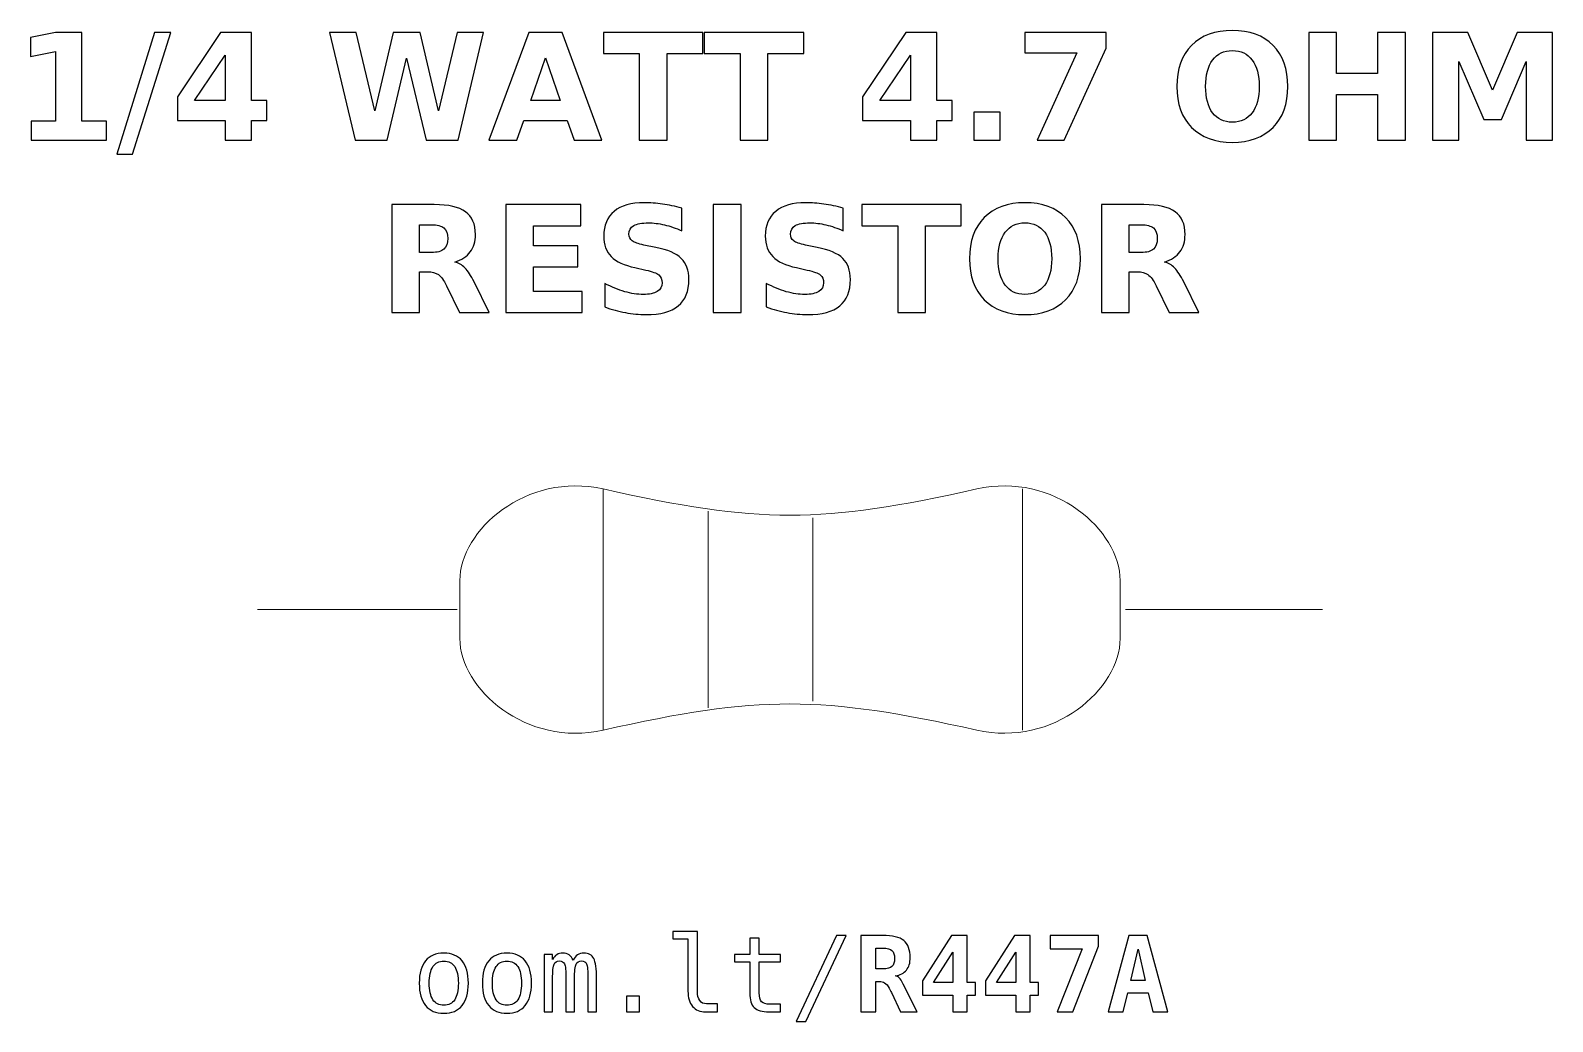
# Model space of a CAD drawing. Header units: centimetres. Extents: x -11.22 to -9.77, y -15.24 to -14.3.
import ezdxf

# ---------------------------------------------------------------- set-up
doc = ezdxf.new("R2010")
doc.units = ezdxf.units.CM
doc.header["$MEASUREMENT"] = 0
doc.layers.add('Layer 1', color=7, linetype='Continuous')

msp = doc.modelspace()

# ---------------------------------------------------------------- linework, layer by layer
at = {"layer": 'Layer 1', "color": 250}
for points, knots in [([(-11.22404, -14.38415), (-11.22404, -14.38415), (-11.20061, -14.38415), (-11.20061, -14.38415), (-11.20061, -14.38415), (-11.20061, -14.38415), (-11.20061, -14.31766), (-11.20061, -14.31766), (-11.20061, -14.31766), (-11.20061, -14.31766), (-11.22465, -14.32263), (-11.22465, -14.32263), (-11.22465, -14.32263), (-11.22465, -14.32263), (-11.22465, -14.30456), (-11.22465, -14.30456), (-11.22465, -14.30456), (-11.22465, -14.30456), (-11.20075, -14.2996), (-11.20075, -14.2996), (-11.20075, -14.2996), (-11.20075, -14.2996), (-11.17554, -14.2996), (-11.17554, -14.2996), (-11.17554, -14.2996), (-11.17554, -14.2996), (-11.17554, -14.38415), (-11.17554, -14.38415), (-11.17554, -14.38415), (-11.17554, -14.38415), (-11.15212, -14.38415), (-11.15212, -14.38415), (-11.15212, -14.38415), (-11.15212, -14.38415), (-11.15212, -14.40247), (-11.15212, -14.40247), (-11.15212, -14.40247), (-11.15212, -14.40247), (-11.22404, -14.40247), (-11.22404, -14.40247), (-11.22404, -14.40247), (-11.22404, -14.40247), (-11.22404, -14.38415), (-11.22404, -14.38415)], [0, 0, 0, 0, 0.0909091, 0.0909091, 0.0909091, 0.0909091, 0.1818182, 0.1818182, 0.1818182, 0.1818182, 0.2727273, 0.2727273, 0.2727273, 0.2727273, 0.3636364, 0.3636364, 0.3636364, 0.3636364, 0.4545455, 0.4545455, 0.4545455, 0.4545455, 0.5454545, 0.5454545, 0.5454545, 0.5454545, 0.6363636, 0.6363636, 0.6363636, 0.6363636, 0.7272727, 0.7272727, 0.7272727, 0.7272727, 0.8181818, 0.8181818, 0.8181818, 0.8181818, 0.9090909, 0.9090909, 0.9090909, 0.9090909, 1, 1, 1, 1]), ([(-11.10614, -14.2996), (-11.10614, -14.2996), (-11.09085, -14.2996), (-11.09085, -14.2996), (-11.09085, -14.2996), (-11.09085, -14.2996), (-11.12716, -14.41557), (-11.12716, -14.41557), (-11.12716, -14.41557), (-11.12716, -14.41557), (-11.14238, -14.41557), (-11.14238, -14.41557), (-11.14238, -14.41557), (-11.14238, -14.41557), (-11.10614, -14.2996), (-11.10614, -14.2996)], [0, 0, 0, 0, 0.25, 0.25, 0.25, 0.25, 0.5, 0.5, 0.5, 0.5, 0.75, 0.75, 0.75, 0.75, 1, 1, 1, 1]), ([(-11.0433, -14.2996), (-11.0433, -14.2996), (-11.0138, -14.2996), (-11.0138, -14.2996), (-11.0138, -14.2996), (-11.0138, -14.2996), (-11.0138, -14.36451), (-11.0138, -14.36451), (-11.0138, -14.36451), (-11.0138, -14.36451), (-10.99913, -14.36451), (-10.99913, -14.36451), (-10.99913, -14.36451), (-10.99913, -14.36451), (-10.99913, -14.38373), (-10.99913, -14.38373), (-10.99913, -14.38373), (-10.99913, -14.38373), (-11.0138, -14.38373), (-11.0138, -14.38373), (-11.0138, -14.38373), (-11.0138, -14.38373), (-11.0138, -14.40247), (-11.0138, -14.40247), (-11.0138, -14.40247), (-11.0138, -14.40247), (-11.03887, -14.40247), (-11.03887, -14.40247), (-11.03887, -14.40247), (-11.03887, -14.40247), (-11.03887, -14.38373), (-11.03887, -14.38373), (-11.03887, -14.38373), (-11.03887, -14.38373), (-11.0845, -14.38373), (-11.0845, -14.38373), (-11.0845, -14.38373), (-11.0845, -14.38373), (-11.0845, -14.36098), (-11.0845, -14.36098), (-11.0845, -14.36098), (-11.0845, -14.36098), (-11.0433, -14.2996), (-11.0433, -14.2996)], [0, 0, 0, 0, 0.0909091, 0.0909091, 0.0909091, 0.0909091, 0.1818182, 0.1818182, 0.1818182, 0.1818182, 0.2727273, 0.2727273, 0.2727273, 0.2727273, 0.3636364, 0.3636364, 0.3636364, 0.3636364, 0.4545455, 0.4545455, 0.4545455, 0.4545455, 0.5454545, 0.5454545, 0.5454545, 0.5454545, 0.6363636, 0.6363636, 0.6363636, 0.6363636, 0.7272727, 0.7272727, 0.7272727, 0.7272727, 0.8181818, 0.8181818, 0.8181818, 0.8181818, 0.9090909, 0.9090909, 0.9090909, 0.9090909, 1, 1, 1, 1]), ([(-10.93932, -14.2996), (-10.93932, -14.2996), (-10.9139, -14.2996), (-10.9139, -14.2996), (-10.9139, -14.2996), (-10.9139, -14.2996), (-10.89612, -14.37437), (-10.89612, -14.37437), (-10.89612, -14.37437), (-10.89612, -14.37437), (-10.87848, -14.2996), (-10.87848, -14.2996), (-10.87848, -14.2996), (-10.87848, -14.2996), (-10.85291, -14.2996), (-10.85291, -14.2996), (-10.85291, -14.2996), (-10.85291, -14.2996), (-10.83528, -14.37437), (-10.83528, -14.37437), (-10.83528, -14.37437), (-10.83528, -14.37437), (-10.8175, -14.2996), (-10.8175, -14.2996), (-10.8175, -14.2996), (-10.8175, -14.2996), (-10.79228, -14.2996), (-10.79228, -14.2996), (-10.79228, -14.2996), (-10.79228, -14.2996), (-10.81653, -14.40247), (-10.81653, -14.40247), (-10.81653, -14.40247), (-10.81653, -14.40247), (-10.84713, -14.40247), (-10.84713, -14.40247), (-10.84713, -14.40247), (-10.84713, -14.40247), (-10.8658, -14.32427), (-10.8658, -14.32427), (-10.8658, -14.32427), (-10.8658, -14.32427), (-10.88426, -14.40247), (-10.88426, -14.40247), (-10.88426, -14.40247), (-10.88426, -14.40247), (-10.91486, -14.40247), (-10.91486, -14.40247), (-10.91486, -14.40247), (-10.91486, -14.40247), (-10.93932, -14.2996), (-10.93932, -14.2996)], [0, 0, 0, 0, 0.0769231, 0.0769231, 0.0769231, 0.0769231, 0.1538462, 0.1538462, 0.1538462, 0.1538462, 0.2307692, 0.2307692, 0.2307692, 0.2307692, 0.3076923, 0.3076923, 0.3076923, 0.3076923, 0.3846154, 0.3846154, 0.3846154, 0.3846154, 0.4615385, 0.4615385, 0.4615385, 0.4615385, 0.5384615, 0.5384615, 0.5384615, 0.5384615, 0.6153846, 0.6153846, 0.6153846, 0.6153846, 0.6923077, 0.6923077, 0.6923077, 0.6923077, 0.7692308, 0.7692308, 0.7692308, 0.7692308, 0.8461538, 0.8461538, 0.8461538, 0.8461538, 0.9230769, 0.9230769, 0.9230769, 0.9230769, 1, 1, 1, 1]), ([(-10.71251, -14.38375), (-10.71251, -14.38375), (-10.754, -14.38375), (-10.754, -14.38375), (-10.754, -14.38375), (-10.754, -14.38375), (-10.76054, -14.40247), (-10.76054, -14.40247), (-10.76054, -14.40247), (-10.76054, -14.40247), (-10.78721, -14.40247), (-10.78721, -14.40247), (-10.78721, -14.40247), (-10.78721, -14.40247), (-10.74911, -14.2996), (-10.74911, -14.2996), (-10.74911, -14.2996), (-10.74911, -14.2996), (-10.71748, -14.2996), (-10.71748, -14.2996), (-10.71748, -14.2996), (-10.71748, -14.2996), (-10.67938, -14.40247), (-10.67938, -14.40247), (-10.67938, -14.40247), (-10.67938, -14.40247), (-10.70605, -14.40247), (-10.70605, -14.40247), (-10.70605, -14.40247), (-10.70605, -14.40247), (-10.71251, -14.38375), (-10.71251, -14.38375)], [0, 0, 0, 0, 0.125, 0.125, 0.125, 0.125, 0.25, 0.25, 0.25, 0.25, 0.375, 0.375, 0.375, 0.375, 0.5, 0.5, 0.5, 0.5, 0.625, 0.625, 0.625, 0.625, 0.75, 0.75, 0.75, 0.75, 0.875, 0.875, 0.875, 0.875, 1, 1, 1, 1]), ([(-10.67799, -14.2996), (-10.67799, -14.2996), (-10.58319, -14.2996), (-10.58319, -14.2996), (-10.58319, -14.2996), (-10.58319, -14.2996), (-10.58319, -14.31966), (-10.58319, -14.31966), (-10.58319, -14.31966), (-10.58319, -14.31966), (-10.61729, -14.31966), (-10.61729, -14.31966), (-10.61729, -14.31966), (-10.61729, -14.31966), (-10.61729, -14.40247), (-10.61729, -14.40247), (-10.61729, -14.40247), (-10.61729, -14.40247), (-10.64382, -14.40247), (-10.64382, -14.40247), (-10.64382, -14.40247), (-10.64382, -14.40247), (-10.64382, -14.31966), (-10.64382, -14.31966), (-10.64382, -14.31966), (-10.64382, -14.31966), (-10.67799, -14.31966), (-10.67799, -14.31966), (-10.67799, -14.31966), (-10.67799, -14.31966), (-10.67799, -14.2996), (-10.67799, -14.2996)], [0, 0, 0, 0, 0.125, 0.125, 0.125, 0.125, 0.25, 0.25, 0.25, 0.25, 0.375, 0.375, 0.375, 0.375, 0.5, 0.5, 0.5, 0.5, 0.625, 0.625, 0.625, 0.625, 0.75, 0.75, 0.75, 0.75, 0.875, 0.875, 0.875, 0.875, 1, 1, 1, 1]), ([(-10.58173, -14.2996), (-10.58173, -14.2996), (-10.48693, -14.2996), (-10.48693, -14.2996), (-10.48693, -14.2996), (-10.48693, -14.2996), (-10.48693, -14.31966), (-10.48693, -14.31966), (-10.48693, -14.31966), (-10.48693, -14.31966), (-10.52103, -14.31966), (-10.52103, -14.31966), (-10.52103, -14.31966), (-10.52103, -14.31966), (-10.52103, -14.40247), (-10.52103, -14.40247), (-10.52103, -14.40247), (-10.52103, -14.40247), (-10.54756, -14.40247), (-10.54756, -14.40247), (-10.54756, -14.40247), (-10.54756, -14.40247), (-10.54756, -14.31966), (-10.54756, -14.31966), (-10.54756, -14.31966), (-10.54756, -14.31966), (-10.58173, -14.31966), (-10.58173, -14.31966), (-10.58173, -14.31966), (-10.58173, -14.31966), (-10.58173, -14.2996), (-10.58173, -14.2996)], [0, 0, 0, 0, 0.125, 0.125, 0.125, 0.125, 0.25, 0.25, 0.25, 0.25, 0.375, 0.375, 0.375, 0.375, 0.5, 0.5, 0.5, 0.5, 0.625, 0.625, 0.625, 0.625, 0.75, 0.75, 0.75, 0.75, 0.875, 0.875, 0.875, 0.875, 1, 1, 1, 1]), ([(-10.38947, -14.2996), (-10.38947, -14.2996), (-10.35997, -14.2996), (-10.35997, -14.2996), (-10.35997, -14.2996), (-10.35997, -14.2996), (-10.35997, -14.36451), (-10.35997, -14.36451), (-10.35997, -14.36451), (-10.35997, -14.36451), (-10.3453, -14.36451), (-10.3453, -14.36451), (-10.3453, -14.36451), (-10.3453, -14.36451), (-10.3453, -14.38373), (-10.3453, -14.38373), (-10.3453, -14.38373), (-10.3453, -14.38373), (-10.35997, -14.38373), (-10.35997, -14.38373), (-10.35997, -14.38373), (-10.35997, -14.38373), (-10.35997, -14.40247), (-10.35997, -14.40247), (-10.35997, -14.40247), (-10.35997, -14.40247), (-10.38504, -14.40247), (-10.38504, -14.40247), (-10.38504, -14.40247), (-10.38504, -14.40247), (-10.38504, -14.38373), (-10.38504, -14.38373), (-10.38504, -14.38373), (-10.38504, -14.38373), (-10.43067, -14.38373), (-10.43067, -14.38373), (-10.43067, -14.38373), (-10.43067, -14.38373), (-10.43067, -14.36098), (-10.43067, -14.36098), (-10.43067, -14.36098), (-10.43067, -14.36098), (-10.38947, -14.2996), (-10.38947, -14.2996)], [0, 0, 0, 0, 0.0909091, 0.0909091, 0.0909091, 0.0909091, 0.1818182, 0.1818182, 0.1818182, 0.1818182, 0.2727273, 0.2727273, 0.2727273, 0.2727273, 0.3636364, 0.3636364, 0.3636364, 0.3636364, 0.4545455, 0.4545455, 0.4545455, 0.4545455, 0.5454545, 0.5454545, 0.5454545, 0.5454545, 0.6363636, 0.6363636, 0.6363636, 0.6363636, 0.7272727, 0.7272727, 0.7272727, 0.7272727, 0.8181818, 0.8181818, 0.8181818, 0.8181818, 0.9090909, 0.9090909, 0.9090909, 0.9090909, 1, 1, 1, 1]), ([(-10.2758, -14.2996), (-10.2758, -14.2996), (-10.19828, -14.2996), (-10.19828, -14.2996), (-10.19828, -14.2996), (-10.19828, -14.2996), (-10.19828, -14.31456), (-10.19828, -14.31456), (-10.19828, -14.31456), (-10.19828, -14.31456), (-10.23838, -14.40247), (-10.23838, -14.40247), (-10.23838, -14.40247), (-10.23838, -14.40247), (-10.26423, -14.40247), (-10.26423, -14.40247), (-10.26423, -14.40247), (-10.26423, -14.40247), (-10.22625, -14.3191), (-10.22625, -14.3191), (-10.22625, -14.3191), (-10.22625, -14.3191), (-10.2758, -14.3191), (-10.2758, -14.3191), (-10.2758, -14.3191), (-10.2758, -14.3191), (-10.2758, -14.2996), (-10.2758, -14.2996)], [0, 0, 0, 0, 0.1428571, 0.1428571, 0.1428571, 0.1428571, 0.2857143, 0.2857143, 0.2857143, 0.2857143, 0.4285714, 0.4285714, 0.4285714, 0.4285714, 0.5714286, 0.5714286, 0.5714286, 0.5714286, 0.7142857, 0.7142857, 0.7142857, 0.7142857, 0.8571429, 0.8571429, 0.8571429, 0.8571429, 1, 1, 1, 1]), ([(-10.07796, -14.29774), (-10.06143, -14.29774), (-10.04847, -14.30247), (-10.03911, -14.31195), (-10.03911, -14.31195), (-10.02973, -14.3214), (-10.02505, -14.33445), (-10.02505, -14.35113), (-10.02505, -14.35113), (-10.02505, -14.36776), (-10.02973, -14.38081), (-10.03911, -14.39026), (-10.03911, -14.39026), (-10.04847, -14.39974), (-10.06143, -14.40447), (-10.07796, -14.40447), (-10.07796, -14.40447), (-10.09445, -14.40447), (-10.10738, -14.39974), (-10.11679, -14.39026), (-10.11679, -14.39026), (-10.12617, -14.38081), (-10.13088, -14.36776), (-10.13088, -14.35113), (-10.13088, -14.35113), (-10.13088, -14.33445), (-10.12617, -14.3214), (-10.11679, -14.31195), (-10.11679, -14.31195), (-10.10738, -14.30247), (-10.09445, -14.29774), (-10.07796, -14.29774)], [0, 0, 0, 0, 0.125, 0.125, 0.125, 0.125, 0.25, 0.25, 0.25, 0.25, 0.375, 0.375, 0.375, 0.375, 0.5, 0.5, 0.5, 0.5, 0.625, 0.625, 0.625, 0.625, 0.75, 0.75, 0.75, 0.75, 0.875, 0.875, 0.875, 0.875, 1, 1, 1, 1]), ([(-10.00498, -14.2996), (-10.00498, -14.2996), (-9.97845, -14.2996), (-9.97845, -14.2996), (-9.97845, -14.2996), (-9.97845, -14.2996), (-9.97845, -14.33881), (-9.97845, -14.33881), (-9.97845, -14.33881), (-9.97845, -14.33881), (-9.93932, -14.33881), (-9.93932, -14.33881), (-9.93932, -14.33881), (-9.93932, -14.33881), (-9.93932, -14.2996), (-9.93932, -14.2996), (-9.93932, -14.2996), (-9.93932, -14.2996), (-9.91279, -14.2996), (-9.91279, -14.2996), (-9.91279, -14.2996), (-9.91279, -14.2996), (-9.91279, -14.40247), (-9.91279, -14.40247), (-9.91279, -14.40247), (-9.91279, -14.40247), (-9.93932, -14.40247), (-9.93932, -14.40247), (-9.93932, -14.40247), (-9.93932, -14.40247), (-9.93932, -14.35887), (-9.93932, -14.35887), (-9.93932, -14.35887), (-9.93932, -14.35887), (-9.97845, -14.35887), (-9.97845, -14.35887), (-9.97845, -14.35887), (-9.97845, -14.35887), (-9.97845, -14.40247), (-9.97845, -14.40247), (-9.97845, -14.40247), (-9.97845, -14.40247), (-10.00498, -14.40247), (-10.00498, -14.40247), (-10.00498, -14.40247), (-10.00498, -14.40247), (-10.00498, -14.2996), (-10.00498, -14.2996)], [0, 0, 0, 0, 0.0833333, 0.0833333, 0.0833333, 0.0833333, 0.1666667, 0.1666667, 0.1666667, 0.1666667, 0.25, 0.25, 0.25, 0.25, 0.3333333, 0.3333333, 0.3333333, 0.3333333, 0.4166667, 0.4166667, 0.4166667, 0.4166667, 0.5, 0.5, 0.5, 0.5, 0.5833333, 0.5833333, 0.5833333, 0.5833333, 0.6666667, 0.6666667, 0.6666667, 0.6666667, 0.75, 0.75, 0.75, 0.75, 0.8333333, 0.8333333, 0.8333333, 0.8333333, 0.9166667, 0.9166667, 0.9166667, 0.9166667, 1, 1, 1, 1]), ([(-9.88689, -14.2996), (-9.88689, -14.2996), (-9.85314, -14.2996), (-9.85314, -14.2996), (-9.85314, -14.2996), (-9.85314, -14.2996), (-9.82969, -14.35466), (-9.82969, -14.35466), (-9.82969, -14.35466), (-9.82969, -14.35466), (-9.80613, -14.2996), (-9.80613, -14.2996), (-9.80613, -14.2996), (-9.80613, -14.2996), (-9.77245, -14.2996), (-9.77245, -14.2996), (-9.77245, -14.2996), (-9.77245, -14.2996), (-9.77245, -14.40247), (-9.77245, -14.40247), (-9.77245, -14.40247), (-9.77245, -14.40247), (-9.79752, -14.40247), (-9.79752, -14.40247), (-9.79752, -14.40247), (-9.79752, -14.40247), (-9.79752, -14.32723), (-9.79752, -14.32723), (-9.79752, -14.32723), (-9.79752, -14.32723), (-9.82123, -14.38269), (-9.82123, -14.38269), (-9.82123, -14.38269), (-9.82123, -14.38269), (-9.83804, -14.38269), (-9.83804, -14.38269), (-9.83804, -14.38269), (-9.83804, -14.38269), (-9.86175, -14.32723), (-9.86175, -14.32723), (-9.86175, -14.32723), (-9.86175, -14.32723), (-9.86175, -14.40247), (-9.86175, -14.40247), (-9.86175, -14.40247), (-9.86175, -14.40247), (-9.88689, -14.40247), (-9.88689, -14.40247), (-9.88689, -14.40247), (-9.88689, -14.40247), (-9.88689, -14.2996), (-9.88689, -14.2996)], [0, 0, 0, 0, 0.0769231, 0.0769231, 0.0769231, 0.0769231, 0.1538462, 0.1538462, 0.1538462, 0.1538462, 0.2307692, 0.2307692, 0.2307692, 0.2307692, 0.3076923, 0.3076923, 0.3076923, 0.3076923, 0.3846154, 0.3846154, 0.3846154, 0.3846154, 0.4615385, 0.4615385, 0.4615385, 0.4615385, 0.5384615, 0.5384615, 0.5384615, 0.5384615, 0.6153846, 0.6153846, 0.6153846, 0.6153846, 0.6923077, 0.6923077, 0.6923077, 0.6923077, 0.7692308, 0.7692308, 0.7692308, 0.7692308, 0.8461538, 0.8461538, 0.8461538, 0.8461538, 0.9230769, 0.9230769, 0.9230769, 0.9230769, 1, 1, 1, 1]), ([(-10.07796, -14.31696), (-10.08605, -14.31696), (-10.09231, -14.31994), (-10.09678, -14.32592), (-10.09678, -14.32592), (-10.10122, -14.33189), (-10.10346, -14.34029), (-10.10346, -14.35113), (-10.10346, -14.35113), (-10.10346, -14.36195), (-10.10122, -14.37032), (-10.09678, -14.37629), (-10.09678, -14.37629), (-10.09231, -14.38227), (-10.08605, -14.38525), (-10.07796, -14.38525), (-10.07796, -14.38525), (-10.06982, -14.38525), (-10.06355, -14.38227), (-10.05908, -14.37629), (-10.05908, -14.37629), (-10.05463, -14.37032), (-10.0524, -14.36195), (-10.0524, -14.35113), (-10.0524, -14.35113), (-10.0524, -14.34029), (-10.05463, -14.33189), (-10.05908, -14.32592), (-10.05908, -14.32592), (-10.06355, -14.31994), (-10.06982, -14.31696), (-10.07796, -14.31696)], [0, 0, 0, 0, 0.125, 0.125, 0.125, 0.125, 0.25, 0.25, 0.25, 0.25, 0.375, 0.375, 0.375, 0.375, 0.5, 0.5, 0.5, 0.5, 0.625, 0.625, 0.625, 0.625, 0.75, 0.75, 0.75, 0.75, 0.875, 0.875, 0.875, 0.875, 1, 1, 1, 1]), ([(-11.03887, -14.32145), (-11.03887, -14.32145), (-11.06797, -14.36451), (-11.06797, -14.36451), (-11.06797, -14.36451), (-11.06797, -14.36451), (-11.03887, -14.36451), (-11.03887, -14.36451), (-11.03887, -14.36451), (-11.03887, -14.36451), (-11.03887, -14.32145), (-11.03887, -14.32145)], [0, 0, 0, 0, 0.3333333, 0.3333333, 0.3333333, 0.3333333, 0.6666667, 0.6666667, 0.6666667, 0.6666667, 1, 1, 1, 1]), ([(-10.74739, -14.36465), (-10.74739, -14.36465), (-10.71919, -14.36465), (-10.71919, -14.36465), (-10.71919, -14.36465), (-10.71919, -14.36465), (-10.73326, -14.32373), (-10.73326, -14.32373), (-10.73326, -14.32373), (-10.73326, -14.32373), (-10.74739, -14.36465), (-10.74739, -14.36465)], [0, 0, 0, 0, 0.3333333, 0.3333333, 0.3333333, 0.3333333, 0.6666667, 0.6666667, 0.6666667, 0.6666667, 1, 1, 1, 1]), ([(-10.38504, -14.32145), (-10.38504, -14.32145), (-10.41414, -14.36451), (-10.41414, -14.36451), (-10.41414, -14.36451), (-10.41414, -14.36451), (-10.38504, -14.36451), (-10.38504, -14.36451), (-10.38504, -14.36451), (-10.38504, -14.36451), (-10.38504, -14.32145), (-10.38504, -14.32145)], [0, 0, 0, 0, 0.3333333, 0.3333333, 0.3333333, 0.3333333, 0.6666667, 0.6666667, 0.6666667, 0.6666667, 1, 1, 1, 1]), ([(-10.32444, -14.3758), (-10.32444, -14.3758), (-10.29962, -14.3758), (-10.29962, -14.3758), (-10.29962, -14.3758), (-10.29962, -14.3758), (-10.29962, -14.40247), (-10.29962, -14.40247), (-10.29962, -14.40247), (-10.29962, -14.40247), (-10.32444, -14.40247), (-10.32444, -14.40247), (-10.32444, -14.40247), (-10.32444, -14.40247), (-10.32444, -14.3758), (-10.32444, -14.3758)], [0, 0, 0, 0, 0.25, 0.25, 0.25, 0.25, 0.5, 0.5, 0.5, 0.5, 0.75, 0.75, 0.75, 0.75, 1, 1, 1, 1]), ([(-10.85333, -14.5278), (-10.85333, -14.5278), (-10.85333, -14.56672), (-10.85333, -14.56672), (-10.85333, -14.56672), (-10.85333, -14.56672), (-10.87986, -14.56672), (-10.87986, -14.56672), (-10.87986, -14.56672), (-10.87986, -14.56672), (-10.87986, -14.46385), (-10.87986, -14.46385), (-10.87986, -14.46385), (-10.87986, -14.46385), (-10.83934, -14.46385), (-10.83934, -14.46385), (-10.83934, -14.46385), (-10.82579, -14.46385), (-10.81584, -14.46613), (-10.80954, -14.47067), (-10.80954, -14.47067), (-10.80322, -14.47521), (-10.80006, -14.48241), (-10.80006, -14.49224), (-10.80006, -14.49224), (-10.80006, -14.49903), (-10.80171, -14.50463), (-10.80498, -14.50898), (-10.80498, -14.50898), (-10.80827, -14.51336), (-10.81323, -14.51658), (-10.81984, -14.51863), (-10.81984, -14.51863), (-10.81622, -14.51947), (-10.81295, -14.52133), (-10.81008, -14.52425), (-10.81008, -14.52425), (-10.80721, -14.52716), (-10.80432, -14.53158), (-10.80138, -14.53751), (-10.80138, -14.53751), (-10.80138, -14.53751), (-10.78696, -14.56672), (-10.78696, -14.56672), (-10.78696, -14.56672), (-10.78696, -14.56672), (-10.81523, -14.56672), (-10.81523, -14.56672), (-10.81523, -14.56672), (-10.81523, -14.56672), (-10.82777, -14.54116), (-10.82777, -14.54116), (-10.82777, -14.54116), (-10.83028, -14.53603), (-10.83285, -14.5325), (-10.83546, -14.53062), (-10.83546, -14.53062), (-10.83805, -14.52874), (-10.8415, -14.5278), (-10.84583, -14.5278), (-10.84583, -14.5278), (-10.84583, -14.5278), (-10.85333, -14.5278), (-10.85333, -14.5278)], [0, 0, 0, 0, 0.0625, 0.0625, 0.0625, 0.0625, 0.125, 0.125, 0.125, 0.125, 0.1875, 0.1875, 0.1875, 0.1875, 0.25, 0.25, 0.25, 0.25, 0.3125, 0.3125, 0.3125, 0.3125, 0.375, 0.375, 0.375, 0.375, 0.4375, 0.4375, 0.4375, 0.4375, 0.5, 0.5, 0.5, 0.5, 0.5625, 0.5625, 0.5625, 0.5625, 0.625, 0.625, 0.625, 0.625, 0.6875, 0.6875, 0.6875, 0.6875, 0.75, 0.75, 0.75, 0.75, 0.8125, 0.8125, 0.8125, 0.8125, 0.875, 0.875, 0.875, 0.875, 0.9375, 0.9375, 0.9375, 0.9375, 1, 1, 1, 1]), ([(-10.77121, -14.46385), (-10.77121, -14.46385), (-10.69962, -14.46385), (-10.69962, -14.46385), (-10.69962, -14.46385), (-10.69962, -14.46385), (-10.69962, -14.48391), (-10.69962, -14.48391), (-10.69962, -14.48391), (-10.69962, -14.48391), (-10.74468, -14.48391), (-10.74468, -14.48391), (-10.74468, -14.48391), (-10.74468, -14.48391), (-10.74468, -14.50306), (-10.74468, -14.50306), (-10.74468, -14.50306), (-10.74468, -14.50306), (-10.70233, -14.50306), (-10.70233, -14.50306), (-10.70233, -14.50306), (-10.70233, -14.50306), (-10.70233, -14.52312), (-10.70233, -14.52312), (-10.70233, -14.52312), (-10.70233, -14.52312), (-10.74468, -14.52312), (-10.74468, -14.52312), (-10.74468, -14.52312), (-10.74468, -14.52312), (-10.74468, -14.54666), (-10.74468, -14.54666), (-10.74468, -14.54666), (-10.74468, -14.54666), (-10.69812, -14.54666), (-10.69812, -14.54666), (-10.69812, -14.54666), (-10.69812, -14.54666), (-10.69812, -14.56672), (-10.69812, -14.56672), (-10.69812, -14.56672), (-10.69812, -14.56672), (-10.77121, -14.56672), (-10.77121, -14.56672), (-10.77121, -14.56672), (-10.77121, -14.56672), (-10.77121, -14.46385), (-10.77121, -14.46385)], [0, 0, 0, 0, 0.0833333, 0.0833333, 0.0833333, 0.0833333, 0.1666667, 0.1666667, 0.1666667, 0.1666667, 0.25, 0.25, 0.25, 0.25, 0.3333333, 0.3333333, 0.3333333, 0.3333333, 0.4166667, 0.4166667, 0.4166667, 0.4166667, 0.5, 0.5, 0.5, 0.5, 0.5833333, 0.5833333, 0.5833333, 0.5833333, 0.6666667, 0.6666667, 0.6666667, 0.6666667, 0.75, 0.75, 0.75, 0.75, 0.8333333, 0.8333333, 0.8333333, 0.8333333, 0.9166667, 0.9166667, 0.9166667, 0.9166667, 1, 1, 1, 1]), ([(-10.60322, -14.4671), (-10.60322, -14.4671), (-10.60322, -14.48885), (-10.60322, -14.48885), (-10.60322, -14.48885), (-10.60887, -14.48633), (-10.61439, -14.48443), (-10.61975, -14.48314), (-10.61975, -14.48314), (-10.62514, -14.48184), (-10.63022, -14.48121), (-10.63499, -14.48121), (-10.63499, -14.48121), (-10.64132, -14.48121), (-10.64602, -14.48208), (-10.64906, -14.48382), (-10.64906, -14.48382), (-10.65209, -14.48558), (-10.6536, -14.48829), (-10.6536, -14.49196), (-10.6536, -14.49196), (-10.6536, -14.49471), (-10.65259, -14.49687), (-10.65054, -14.4984), (-10.65054, -14.4984), (-10.64849, -14.49993), (-10.64478, -14.50127), (-10.63939, -14.50237), (-10.63939, -14.50237), (-10.63939, -14.50237), (-10.6281, -14.50463), (-10.6281, -14.50463), (-10.6281, -14.50463), (-10.61665, -14.50694), (-10.60854, -14.51042), (-10.60372, -14.51512), (-10.60372, -14.51512), (-10.59889, -14.5198), (-10.59647, -14.52646), (-10.59647, -14.53509), (-10.59647, -14.53509), (-10.59647, -14.54645), (-10.59983, -14.55489), (-10.60656, -14.56042), (-10.60656, -14.56042), (-10.61329, -14.56594), (-10.62356, -14.56872), (-10.63739, -14.56872), (-10.63739, -14.56872), (-10.64393, -14.56872), (-10.65047, -14.56811), (-10.65703, -14.56686), (-10.65703, -14.56686), (-10.66359, -14.56561), (-10.67018, -14.56378), (-10.67674, -14.56136), (-10.67674, -14.56136), (-10.67674, -14.56136), (-10.67674, -14.53897), (-10.67674, -14.53897), (-10.67674, -14.53897), (-10.67018, -14.54245), (-10.66383, -14.54508), (-10.65769, -14.54685), (-10.65769, -14.54685), (-10.65155, -14.54861), (-10.64565, -14.5495), (-10.63996, -14.5495), (-10.63996, -14.5495), (-10.63417, -14.5495), (-10.62973, -14.54854), (-10.62665, -14.54661), (-10.62665, -14.54661), (-10.62356, -14.54468), (-10.62204, -14.54193), (-10.62204, -14.53833), (-10.62204, -14.53833), (-10.62204, -14.53513), (-10.62307, -14.53264), (-10.62516, -14.5309), (-10.62516, -14.5309), (-10.62726, -14.52916), (-10.63142, -14.52759), (-10.63768, -14.52622), (-10.63768, -14.52622), (-10.63768, -14.52622), (-10.64795, -14.52394), (-10.64795, -14.52394), (-10.64795, -14.52394), (-10.65823, -14.52173), (-10.66576, -14.51823), (-10.67051, -14.5134), (-10.67051, -14.5134), (-10.67526, -14.50858), (-10.67763, -14.50207), (-10.67763, -14.49391), (-10.67763, -14.49391), (-10.67763, -14.48365), (-10.67432, -14.47577), (-10.66771, -14.47027), (-10.66771, -14.47027), (-10.6611, -14.46474), (-10.6516, -14.46199), (-10.63918, -14.46199), (-10.63918, -14.46199), (-10.63354, -14.46199), (-10.62773, -14.46242), (-10.62175, -14.46326), (-10.62175, -14.46326), (-10.61578, -14.46411), (-10.6096, -14.46538), (-10.60322, -14.4671)], [0, 0, 0, 0, 0.0357143, 0.0357143, 0.0357143, 0.0357143, 0.0714286, 0.0714286, 0.0714286, 0.0714286, 0.1071429, 0.1071429, 0.1071429, 0.1071429, 0.1428571, 0.1428571, 0.1428571, 0.1428571, 0.1785714, 0.1785714, 0.1785714, 0.1785714, 0.2142857, 0.2142857, 0.2142857, 0.2142857, 0.25, 0.25, 0.25, 0.25, 0.2857143, 0.2857143, 0.2857143, 0.2857143, 0.3214286, 0.3214286, 0.3214286, 0.3214286, 0.3571429, 0.3571429, 0.3571429, 0.3571429, 0.3928571, 0.3928571, 0.3928571, 0.3928571, 0.4285714, 0.4285714, 0.4285714, 0.4285714, 0.4642857, 0.4642857, 0.4642857, 0.4642857, 0.5, 0.5, 0.5, 0.5, 0.5357143, 0.5357143, 0.5357143, 0.5357143, 0.5714286, 0.5714286, 0.5714286, 0.5714286, 0.6071429, 0.6071429, 0.6071429, 0.6071429, 0.6428571, 0.6428571, 0.6428571, 0.6428571, 0.6785714, 0.6785714, 0.6785714, 0.6785714, 0.7142857, 0.7142857, 0.7142857, 0.7142857, 0.75, 0.75, 0.75, 0.75, 0.7857143, 0.7857143, 0.7857143, 0.7857143, 0.8214286, 0.8214286, 0.8214286, 0.8214286, 0.8571429, 0.8571429, 0.8571429, 0.8571429, 0.8928571, 0.8928571, 0.8928571, 0.8928571, 0.9285714, 0.9285714, 0.9285714, 0.9285714, 0.9642857, 0.9642857, 0.9642857, 0.9642857, 1, 1, 1, 1]), ([(-10.57319, -14.46385), (-10.57319, -14.46385), (-10.54666, -14.46385), (-10.54666, -14.46385), (-10.54666, -14.46385), (-10.54666, -14.46385), (-10.54666, -14.56672), (-10.54666, -14.56672), (-10.54666, -14.56672), (-10.54666, -14.56672), (-10.57319, -14.56672), (-10.57319, -14.56672), (-10.57319, -14.56672), (-10.57319, -14.56672), (-10.57319, -14.46385), (-10.57319, -14.46385)], [0, 0, 0, 0, 0.25, 0.25, 0.25, 0.25, 0.5, 0.5, 0.5, 0.5, 0.75, 0.75, 0.75, 0.75, 1, 1, 1, 1]), ([(-10.44911, -14.4671), (-10.44911, -14.4671), (-10.44911, -14.48885), (-10.44911, -14.48885), (-10.44911, -14.48885), (-10.45476, -14.48633), (-10.46028, -14.48443), (-10.46564, -14.48314), (-10.46564, -14.48314), (-10.47103, -14.48184), (-10.47611, -14.48121), (-10.48088, -14.48121), (-10.48088, -14.48121), (-10.48721, -14.48121), (-10.49191, -14.48208), (-10.49495, -14.48382), (-10.49495, -14.48382), (-10.49798, -14.48558), (-10.49949, -14.48829), (-10.49949, -14.49196), (-10.49949, -14.49196), (-10.49949, -14.49471), (-10.49848, -14.49687), (-10.49643, -14.4984), (-10.49643, -14.4984), (-10.49438, -14.49993), (-10.49067, -14.50127), (-10.48528, -14.50237), (-10.48528, -14.50237), (-10.48528, -14.50237), (-10.47399, -14.50463), (-10.47399, -14.50463), (-10.47399, -14.50463), (-10.46254, -14.50694), (-10.45443, -14.51042), (-10.44961, -14.51512), (-10.44961, -14.51512), (-10.44478, -14.5198), (-10.44236, -14.52646), (-10.44236, -14.53509), (-10.44236, -14.53509), (-10.44236, -14.54645), (-10.44572, -14.55489), (-10.45245, -14.56042), (-10.45245, -14.56042), (-10.45918, -14.56594), (-10.46945, -14.56872), (-10.48328, -14.56872), (-10.48328, -14.56872), (-10.48982, -14.56872), (-10.49636, -14.56811), (-10.50292, -14.56686), (-10.50292, -14.56686), (-10.50948, -14.56561), (-10.51607, -14.56378), (-10.52263, -14.56136), (-10.52263, -14.56136), (-10.52263, -14.56136), (-10.52263, -14.53897), (-10.52263, -14.53897), (-10.52263, -14.53897), (-10.51607, -14.54245), (-10.50972, -14.54508), (-10.50358, -14.54685), (-10.50358, -14.54685), (-10.49744, -14.54861), (-10.49154, -14.5495), (-10.48585, -14.5495), (-10.48585, -14.5495), (-10.48006, -14.5495), (-10.47562, -14.54854), (-10.47254, -14.54661), (-10.47254, -14.54661), (-10.46945, -14.54468), (-10.46793, -14.54193), (-10.46793, -14.53833), (-10.46793, -14.53833), (-10.46793, -14.53513), (-10.46896, -14.53264), (-10.47105, -14.5309), (-10.47105, -14.5309), (-10.47315, -14.52916), (-10.47731, -14.52759), (-10.48357, -14.52622), (-10.48357, -14.52622), (-10.48357, -14.52622), (-10.49384, -14.52394), (-10.49384, -14.52394), (-10.49384, -14.52394), (-10.50412, -14.52173), (-10.51165, -14.51823), (-10.5164, -14.5134), (-10.5164, -14.5134), (-10.52115, -14.50858), (-10.52352, -14.50207), (-10.52352, -14.49391), (-10.52352, -14.49391), (-10.52352, -14.48365), (-10.52021, -14.47577), (-10.5136, -14.47027), (-10.5136, -14.47027), (-10.50699, -14.46474), (-10.49749, -14.46199), (-10.48507, -14.46199), (-10.48507, -14.46199), (-10.47943, -14.46199), (-10.47362, -14.46242), (-10.46764, -14.46326), (-10.46764, -14.46326), (-10.46167, -14.46411), (-10.45549, -14.46538), (-10.44911, -14.4671)], [0, 0, 0, 0, 0.0357143, 0.0357143, 0.0357143, 0.0357143, 0.0714286, 0.0714286, 0.0714286, 0.0714286, 0.1071429, 0.1071429, 0.1071429, 0.1071429, 0.1428571, 0.1428571, 0.1428571, 0.1428571, 0.1785714, 0.1785714, 0.1785714, 0.1785714, 0.2142857, 0.2142857, 0.2142857, 0.2142857, 0.25, 0.25, 0.25, 0.25, 0.2857143, 0.2857143, 0.2857143, 0.2857143, 0.3214286, 0.3214286, 0.3214286, 0.3214286, 0.3571429, 0.3571429, 0.3571429, 0.3571429, 0.3928571, 0.3928571, 0.3928571, 0.3928571, 0.4285714, 0.4285714, 0.4285714, 0.4285714, 0.4642857, 0.4642857, 0.4642857, 0.4642857, 0.5, 0.5, 0.5, 0.5, 0.5357143, 0.5357143, 0.5357143, 0.5357143, 0.5714286, 0.5714286, 0.5714286, 0.5714286, 0.6071429, 0.6071429, 0.6071429, 0.6071429, 0.6428571, 0.6428571, 0.6428571, 0.6428571, 0.6785714, 0.6785714, 0.6785714, 0.6785714, 0.7142857, 0.7142857, 0.7142857, 0.7142857, 0.75, 0.75, 0.75, 0.75, 0.7857143, 0.7857143, 0.7857143, 0.7857143, 0.8214286, 0.8214286, 0.8214286, 0.8214286, 0.8571429, 0.8571429, 0.8571429, 0.8571429, 0.8928571, 0.8928571, 0.8928571, 0.8928571, 0.9285714, 0.9285714, 0.9285714, 0.9285714, 0.9642857, 0.9642857, 0.9642857, 0.9642857, 1, 1, 1, 1]), ([(-10.43136, -14.46385), (-10.43136, -14.46385), (-10.33656, -14.46385), (-10.33656, -14.46385), (-10.33656, -14.46385), (-10.33656, -14.46385), (-10.33656, -14.48391), (-10.33656, -14.48391), (-10.33656, -14.48391), (-10.33656, -14.48391), (-10.37066, -14.48391), (-10.37066, -14.48391), (-10.37066, -14.48391), (-10.37066, -14.48391), (-10.37066, -14.56672), (-10.37066, -14.56672), (-10.37066, -14.56672), (-10.37066, -14.56672), (-10.39719, -14.56672), (-10.39719, -14.56672), (-10.39719, -14.56672), (-10.39719, -14.56672), (-10.39719, -14.48391), (-10.39719, -14.48391), (-10.39719, -14.48391), (-10.39719, -14.48391), (-10.43136, -14.48391), (-10.43136, -14.48391), (-10.43136, -14.48391), (-10.43136, -14.48391), (-10.43136, -14.46385), (-10.43136, -14.46385)], [0, 0, 0, 0, 0.125, 0.125, 0.125, 0.125, 0.25, 0.25, 0.25, 0.25, 0.375, 0.375, 0.375, 0.375, 0.5, 0.5, 0.5, 0.5, 0.625, 0.625, 0.625, 0.625, 0.75, 0.75, 0.75, 0.75, 0.875, 0.875, 0.875, 0.875, 1, 1, 1, 1]), ([(-10.27583, -14.46199), (-10.2593, -14.46199), (-10.24634, -14.46672), (-10.23698, -14.4762), (-10.23698, -14.4762), (-10.2276, -14.48565), (-10.22292, -14.4987), (-10.22292, -14.51538), (-10.22292, -14.51538), (-10.22292, -14.53201), (-10.2276, -14.54506), (-10.23698, -14.55451), (-10.23698, -14.55451), (-10.24634, -14.56399), (-10.2593, -14.56872), (-10.27583, -14.56872), (-10.27583, -14.56872), (-10.29232, -14.56872), (-10.30525, -14.56399), (-10.31466, -14.55451), (-10.31466, -14.55451), (-10.32404, -14.54506), (-10.32875, -14.53201), (-10.32875, -14.51538), (-10.32875, -14.51538), (-10.32875, -14.4987), (-10.32404, -14.48565), (-10.31466, -14.4762), (-10.31466, -14.4762), (-10.30525, -14.46672), (-10.29232, -14.46199), (-10.27583, -14.46199)], [0, 0, 0, 0, 0.125, 0.125, 0.125, 0.125, 0.25, 0.25, 0.25, 0.25, 0.375, 0.375, 0.375, 0.375, 0.5, 0.5, 0.5, 0.5, 0.625, 0.625, 0.625, 0.625, 0.75, 0.75, 0.75, 0.75, 0.875, 0.875, 0.875, 0.875, 1, 1, 1, 1]), ([(-10.17632, -14.5278), (-10.17632, -14.5278), (-10.17632, -14.56672), (-10.17632, -14.56672), (-10.17632, -14.56672), (-10.17632, -14.56672), (-10.20285, -14.56672), (-10.20285, -14.56672), (-10.20285, -14.56672), (-10.20285, -14.56672), (-10.20285, -14.46385), (-10.20285, -14.46385), (-10.20285, -14.46385), (-10.20285, -14.46385), (-10.16233, -14.46385), (-10.16233, -14.46385), (-10.16233, -14.46385), (-10.14878, -14.46385), (-10.13883, -14.46613), (-10.13253, -14.47067), (-10.13253, -14.47067), (-10.12621, -14.47521), (-10.12305, -14.48241), (-10.12305, -14.49224), (-10.12305, -14.49224), (-10.12305, -14.49903), (-10.1247, -14.50463), (-10.12797, -14.50898), (-10.12797, -14.50898), (-10.13126, -14.51336), (-10.13622, -14.51658), (-10.14283, -14.51863), (-10.14283, -14.51863), (-10.13921, -14.51947), (-10.13594, -14.52133), (-10.13307, -14.52425), (-10.13307, -14.52425), (-10.1302, -14.52716), (-10.12731, -14.53158), (-10.12437, -14.53751), (-10.12437, -14.53751), (-10.12437, -14.53751), (-10.10995, -14.56672), (-10.10995, -14.56672), (-10.10995, -14.56672), (-10.10995, -14.56672), (-10.13822, -14.56672), (-10.13822, -14.56672), (-10.13822, -14.56672), (-10.13822, -14.56672), (-10.15076, -14.54116), (-10.15076, -14.54116), (-10.15076, -14.54116), (-10.15327, -14.53603), (-10.15584, -14.5325), (-10.15845, -14.53062), (-10.15845, -14.53062), (-10.16104, -14.52874), (-10.16449, -14.5278), (-10.16882, -14.5278), (-10.16882, -14.5278), (-10.16882, -14.5278), (-10.17632, -14.5278), (-10.17632, -14.5278)], [0, 0, 0, 0, 0.0625, 0.0625, 0.0625, 0.0625, 0.125, 0.125, 0.125, 0.125, 0.1875, 0.1875, 0.1875, 0.1875, 0.25, 0.25, 0.25, 0.25, 0.3125, 0.3125, 0.3125, 0.3125, 0.375, 0.375, 0.375, 0.375, 0.4375, 0.4375, 0.4375, 0.4375, 0.5, 0.5, 0.5, 0.5, 0.5625, 0.5625, 0.5625, 0.5625, 0.625, 0.625, 0.625, 0.625, 0.6875, 0.6875, 0.6875, 0.6875, 0.75, 0.75, 0.75, 0.75, 0.8125, 0.8125, 0.8125, 0.8125, 0.875, 0.875, 0.875, 0.875, 0.9375, 0.9375, 0.9375, 0.9375, 1, 1, 1, 1]), ([(-10.84216, -14.50948), (-10.83661, -14.50948), (-10.83261, -14.50844), (-10.83021, -14.50637), (-10.83021, -14.50637), (-10.82779, -14.5043), (-10.82659, -14.50089), (-10.82659, -14.49616), (-10.82659, -14.49616), (-10.82659, -14.49148), (-10.82779, -14.48812), (-10.83021, -14.4861), (-10.83021, -14.4861), (-10.83261, -14.48408), (-10.83661, -14.48307), (-10.84216, -14.48307), (-10.84216, -14.48307), (-10.84216, -14.48307), (-10.85333, -14.48307), (-10.85333, -14.48307), (-10.85333, -14.48307), (-10.85333, -14.48307), (-10.85333, -14.50948), (-10.85333, -14.50948), (-10.85333, -14.50948), (-10.85333, -14.50948), (-10.84216, -14.50948), (-10.84216, -14.50948)], [0, 0, 0, 0, 0.1428571, 0.1428571, 0.1428571, 0.1428571, 0.2857143, 0.2857143, 0.2857143, 0.2857143, 0.4285714, 0.4285714, 0.4285714, 0.4285714, 0.5714286, 0.5714286, 0.5714286, 0.5714286, 0.7142857, 0.7142857, 0.7142857, 0.7142857, 0.8571429, 0.8571429, 0.8571429, 0.8571429, 1, 1, 1, 1]), ([(-10.27583, -14.48121), (-10.28392, -14.48121), (-10.29018, -14.48419), (-10.29465, -14.49017), (-10.29465, -14.49017), (-10.29909, -14.49614), (-10.30133, -14.50454), (-10.30133, -14.51538), (-10.30133, -14.51538), (-10.30133, -14.5262), (-10.29909, -14.53457), (-10.29465, -14.54054), (-10.29465, -14.54054), (-10.29018, -14.54652), (-10.28392, -14.5495), (-10.27583, -14.5495), (-10.27583, -14.5495), (-10.26769, -14.5495), (-10.26142, -14.54652), (-10.25695, -14.54054), (-10.25695, -14.54054), (-10.2525, -14.53457), (-10.25027, -14.5262), (-10.25027, -14.51538), (-10.25027, -14.51538), (-10.25027, -14.50454), (-10.2525, -14.49614), (-10.25695, -14.49017), (-10.25695, -14.49017), (-10.26142, -14.48419), (-10.26769, -14.48121), (-10.27583, -14.48121)], [0, 0, 0, 0, 0.125, 0.125, 0.125, 0.125, 0.25, 0.25, 0.25, 0.25, 0.375, 0.375, 0.375, 0.375, 0.5, 0.5, 0.5, 0.5, 0.625, 0.625, 0.625, 0.625, 0.75, 0.75, 0.75, 0.75, 0.875, 0.875, 0.875, 0.875, 1, 1, 1, 1]), ([(-10.16515, -14.50948), (-10.1596, -14.50948), (-10.1556, -14.50844), (-10.1532, -14.50637), (-10.1532, -14.50637), (-10.15078, -14.5043), (-10.14958, -14.50089), (-10.14958, -14.49616), (-10.14958, -14.49616), (-10.14958, -14.49148), (-10.15078, -14.48812), (-10.1532, -14.4861), (-10.1532, -14.4861), (-10.1556, -14.48408), (-10.1596, -14.48307), (-10.16515, -14.48307), (-10.16515, -14.48307), (-10.16515, -14.48307), (-10.17632, -14.48307), (-10.17632, -14.48307), (-10.17632, -14.48307), (-10.17632, -14.48307), (-10.17632, -14.50948), (-10.17632, -14.50948), (-10.17632, -14.50948), (-10.17632, -14.50948), (-10.16515, -14.50948), (-10.16515, -14.50948)], [0, 0, 0, 0, 0.1428571, 0.1428571, 0.1428571, 0.1428571, 0.2857143, 0.2857143, 0.2857143, 0.2857143, 0.4285714, 0.4285714, 0.4285714, 0.4285714, 0.5714286, 0.5714286, 0.5714286, 0.5714286, 0.7142857, 0.7142857, 0.7142857, 0.7142857, 0.8571429, 0.8571429, 0.8571429, 0.8571429, 1, 1, 1, 1]), ([(-10.58832, -15.2138), (-10.58832, -15.21784), (-10.58758, -15.22087), (-10.5861, -15.22292), (-10.5861, -15.22292), (-10.58462, -15.22497), (-10.58243, -15.226), (-10.57953, -15.226), (-10.57953, -15.226), (-10.57953, -15.226), (-10.56903, -15.226), (-10.56903, -15.226), (-10.56903, -15.226), (-10.56903, -15.226), (-10.56903, -15.23362), (-10.56903, -15.23362), (-10.56903, -15.23362), (-10.56903, -15.23362), (-10.5804, -15.23362), (-10.5804, -15.23362), (-10.5804, -15.23362), (-10.58578, -15.23362), (-10.58993, -15.23189), (-10.59288, -15.22844), (-10.59288, -15.22844), (-10.59583, -15.22499), (-10.5973, -15.2201), (-10.5973, -15.2138), (-10.5973, -15.2138), (-10.5973, -15.2138), (-10.5973, -15.16413), (-10.5973, -15.16413), (-10.5973, -15.16413), (-10.5973, -15.16413), (-10.6117, -15.16413), (-10.6117, -15.16413), (-10.6117, -15.16413), (-10.6117, -15.16413), (-10.6117, -15.1571), (-10.6117, -15.1571), (-10.6117, -15.1571), (-10.6117, -15.1571), (-10.58832, -15.1571), (-10.58832, -15.1571), (-10.58832, -15.1571), (-10.58832, -15.1571), (-10.58832, -15.2138), (-10.58832, -15.2138)], [0, 0, 0, 0, 0.0833333, 0.0833333, 0.0833333, 0.0833333, 0.1666667, 0.1666667, 0.1666667, 0.1666667, 0.25, 0.25, 0.25, 0.25, 0.3333333, 0.3333333, 0.3333333, 0.3333333, 0.4166667, 0.4166667, 0.4166667, 0.4166667, 0.5, 0.5, 0.5, 0.5, 0.5833333, 0.5833333, 0.5833333, 0.5833333, 0.6666667, 0.6666667, 0.6666667, 0.6666667, 0.75, 0.75, 0.75, 0.75, 0.8333333, 0.8333333, 0.8333333, 0.8333333, 0.9166667, 0.9166667, 0.9166667, 0.9166667, 1, 1, 1, 1]), ([(-10.45568, -15.16071), (-10.45568, -15.16071), (-10.44639, -15.16071), (-10.44639, -15.16071), (-10.44639, -15.16071), (-10.44639, -15.16071), (-10.48478, -15.2429), (-10.48478, -15.2429), (-10.48478, -15.2429), (-10.48478, -15.2429), (-10.49412, -15.2429), (-10.49412, -15.2429), (-10.49412, -15.2429), (-10.49412, -15.2429), (-10.45568, -15.16071), (-10.45568, -15.16071)], [0, 0, 0, 0, 0.25, 0.25, 0.25, 0.25, 0.5, 0.5, 0.5, 0.5, 0.75, 0.75, 0.75, 0.75, 1, 1, 1, 1]), ([(-10.39949, -15.1992), (-10.39805, -15.19948), (-10.3968, -15.20017), (-10.39575, -15.20123), (-10.39575, -15.20123), (-10.39469, -15.20228), (-10.3934, -15.20435), (-10.39187, -15.2074), (-10.39187, -15.2074), (-10.39187, -15.2074), (-10.37867, -15.23362), (-10.37867, -15.23362), (-10.37867, -15.23362), (-10.37867, -15.23362), (-10.3945, -15.23362), (-10.3945, -15.23362), (-10.3945, -15.23362), (-10.3945, -15.23362), (-10.40329, -15.21522), (-10.40329, -15.21522), (-10.40329, -15.21522), (-10.40355, -15.2147), (-10.4039, -15.21398), (-10.40432, -15.21307), (-10.40432, -15.21307), (-10.40689, -15.20757), (-10.40992, -15.20482), (-10.4134, -15.20482), (-10.4134, -15.20482), (-10.4134, -15.20482), (-10.41799, -15.20482), (-10.41799, -15.20482), (-10.41799, -15.20482), (-10.41799, -15.20482), (-10.41799, -15.23362), (-10.41799, -15.23362), (-10.41799, -15.23362), (-10.41799, -15.23362), (-10.43239, -15.23362), (-10.43239, -15.23362), (-10.43239, -15.23362), (-10.43239, -15.23362), (-10.43239, -15.16071), (-10.43239, -15.16071), (-10.43239, -15.16071), (-10.43239, -15.16071), (-10.41159, -15.16071), (-10.41159, -15.16071), (-10.41159, -15.16071), (-10.40222, -15.16071), (-10.39549, -15.16238), (-10.3914, -15.1657), (-10.3914, -15.1657), (-10.38732, -15.16901), (-10.38527, -15.17441), (-10.38527, -15.18191), (-10.38527, -15.18191), (-10.38527, -15.18692), (-10.38648, -15.19092), (-10.38894, -15.19388), (-10.38894, -15.19388), (-10.39137, -15.19683), (-10.39489, -15.19862), (-10.39949, -15.1992)], [0, 0, 0, 0, 0.0625, 0.0625, 0.0625, 0.0625, 0.125, 0.125, 0.125, 0.125, 0.1875, 0.1875, 0.1875, 0.1875, 0.25, 0.25, 0.25, 0.25, 0.3125, 0.3125, 0.3125, 0.3125, 0.375, 0.375, 0.375, 0.375, 0.4375, 0.4375, 0.4375, 0.4375, 0.5, 0.5, 0.5, 0.5, 0.5625, 0.5625, 0.5625, 0.5625, 0.625, 0.625, 0.625, 0.625, 0.6875, 0.6875, 0.6875, 0.6875, 0.75, 0.75, 0.75, 0.75, 0.8125, 0.8125, 0.8125, 0.8125, 0.875, 0.875, 0.875, 0.875, 0.9375, 0.9375, 0.9375, 0.9375, 1, 1, 1, 1]), ([(-10.34604, -15.16071), (-10.34604, -15.16071), (-10.33096, -15.16071), (-10.33096, -15.16071), (-10.33096, -15.16071), (-10.33096, -15.16071), (-10.33096, -15.20553), (-10.33096, -15.20553), (-10.33096, -15.20553), (-10.33096, -15.20553), (-10.32296, -15.20553), (-10.32296, -15.20553), (-10.32296, -15.20553), (-10.32296, -15.20553), (-10.32296, -15.21789), (-10.32296, -15.21789), (-10.32296, -15.21789), (-10.32296, -15.21789), (-10.33096, -15.21789), (-10.33096, -15.21789), (-10.33096, -15.21789), (-10.33096, -15.21789), (-10.33096, -15.23362), (-10.33096, -15.23362), (-10.33096, -15.23362), (-10.33096, -15.23362), (-10.34478, -15.23362), (-10.34478, -15.23362), (-10.34478, -15.23362), (-10.34478, -15.23362), (-10.34478, -15.21789), (-10.34478, -15.21789), (-10.34478, -15.21789), (-10.34478, -15.21789), (-10.3737, -15.21789), (-10.3737, -15.21789), (-10.3737, -15.21789), (-10.3737, -15.21789), (-10.3737, -15.20392), (-10.3737, -15.20392), (-10.3737, -15.20392), (-10.3737, -15.20392), (-10.34604, -15.16071), (-10.34604, -15.16071)], [0, 0, 0, 0, 0.0909091, 0.0909091, 0.0909091, 0.0909091, 0.1818182, 0.1818182, 0.1818182, 0.1818182, 0.2727273, 0.2727273, 0.2727273, 0.2727273, 0.3636364, 0.3636364, 0.3636364, 0.3636364, 0.4545455, 0.4545455, 0.4545455, 0.4545455, 0.5454545, 0.5454545, 0.5454545, 0.5454545, 0.6363636, 0.6363636, 0.6363636, 0.6363636, 0.7272727, 0.7272727, 0.7272727, 0.7272727, 0.8181818, 0.8181818, 0.8181818, 0.8181818, 0.9090909, 0.9090909, 0.9090909, 0.9090909, 1, 1, 1, 1]), ([(-10.28583, -15.16071), (-10.28583, -15.16071), (-10.27075, -15.16071), (-10.27075, -15.16071), (-10.27075, -15.16071), (-10.27075, -15.16071), (-10.27075, -15.20553), (-10.27075, -15.20553), (-10.27075, -15.20553), (-10.27075, -15.20553), (-10.26275, -15.20553), (-10.26275, -15.20553), (-10.26275, -15.20553), (-10.26275, -15.20553), (-10.26275, -15.21789), (-10.26275, -15.21789), (-10.26275, -15.21789), (-10.26275, -15.21789), (-10.27075, -15.21789), (-10.27075, -15.21789), (-10.27075, -15.21789), (-10.27075, -15.21789), (-10.27075, -15.23362), (-10.27075, -15.23362), (-10.27075, -15.23362), (-10.27075, -15.23362), (-10.28457, -15.23362), (-10.28457, -15.23362), (-10.28457, -15.23362), (-10.28457, -15.23362), (-10.28457, -15.21789), (-10.28457, -15.21789), (-10.28457, -15.21789), (-10.28457, -15.21789), (-10.31349, -15.21789), (-10.31349, -15.21789), (-10.31349, -15.21789), (-10.31349, -15.21789), (-10.31349, -15.20392), (-10.31349, -15.20392), (-10.31349, -15.20392), (-10.31349, -15.20392), (-10.28583, -15.16071), (-10.28583, -15.16071)], [0, 0, 0, 0, 0.0909091, 0.0909091, 0.0909091, 0.0909091, 0.1818182, 0.1818182, 0.1818182, 0.1818182, 0.2727273, 0.2727273, 0.2727273, 0.2727273, 0.3636364, 0.3636364, 0.3636364, 0.3636364, 0.4545455, 0.4545455, 0.4545455, 0.4545455, 0.5454545, 0.5454545, 0.5454545, 0.5454545, 0.6363636, 0.6363636, 0.6363636, 0.6363636, 0.7272727, 0.7272727, 0.7272727, 0.7272727, 0.8181818, 0.8181818, 0.8181818, 0.8181818, 0.9090909, 0.9090909, 0.9090909, 0.9090909, 1, 1, 1, 1]), ([(-10.25166, -15.16071), (-10.25166, -15.16071), (-10.20555, -15.16071), (-10.20555, -15.16071), (-10.20555, -15.16071), (-10.20555, -15.16071), (-10.20555, -15.17091), (-10.20555, -15.17091), (-10.20555, -15.17091), (-10.20555, -15.17091), (-10.23027, -15.23362), (-10.23027, -15.23362), (-10.23027, -15.23362), (-10.23027, -15.23362), (-10.24498, -15.23362), (-10.24498, -15.23362), (-10.24498, -15.23362), (-10.24498, -15.23362), (-10.22124, -15.17341), (-10.22124, -15.17341), (-10.22124, -15.17341), (-10.22124, -15.17341), (-10.25166, -15.17341), (-10.25166, -15.17341), (-10.25166, -15.17341), (-10.25166, -15.17341), (-10.25166, -15.16071), (-10.25166, -15.16071)], [0, 0, 0, 0, 0.1428571, 0.1428571, 0.1428571, 0.1428571, 0.2857143, 0.2857143, 0.2857143, 0.2857143, 0.4285714, 0.4285714, 0.4285714, 0.4285714, 0.5714286, 0.5714286, 0.5714286, 0.5714286, 0.7142857, 0.7142857, 0.7142857, 0.7142857, 0.8571429, 0.8571429, 0.8571429, 0.8571429, 1, 1, 1, 1]), ([(-10.17675, -15.16071), (-10.17675, -15.16071), (-10.15913, -15.16071), (-10.15913, -15.16071), (-10.15913, -15.16071), (-10.15913, -15.16071), (-10.13944, -15.23362), (-10.13944, -15.23362), (-10.13944, -15.23362), (-10.13944, -15.23362), (-10.15385, -15.23362), (-10.15385, -15.23362), (-10.15385, -15.23362), (-10.15385, -15.23362), (-10.15835, -15.2156), (-10.15835, -15.2156), (-10.15835, -15.2156), (-10.15835, -15.2156), (-10.17763, -15.2156), (-10.17763, -15.2156), (-10.17763, -15.2156), (-10.17763, -15.2156), (-10.18203, -15.23362), (-10.18203, -15.23362), (-10.18203, -15.23362), (-10.18203, -15.23362), (-10.19643, -15.23362), (-10.19643, -15.23362), (-10.19643, -15.23362), (-10.19643, -15.23362), (-10.17675, -15.16071), (-10.17675, -15.16071)], [0, 0, 0, 0, 0.125, 0.125, 0.125, 0.125, 0.25, 0.25, 0.25, 0.25, 0.375, 0.375, 0.375, 0.375, 0.5, 0.5, 0.5, 0.5, 0.625, 0.625, 0.625, 0.625, 0.75, 0.75, 0.75, 0.75, 0.875, 0.875, 0.875, 0.875, 1, 1, 1, 1]), ([(-10.52932, -15.1634), (-10.52932, -15.1634), (-10.52932, -15.17893), (-10.52932, -15.17893), (-10.52932, -15.17893), (-10.52932, -15.17893), (-10.5089, -15.17893), (-10.5089, -15.17893), (-10.5089, -15.17893), (-10.5089, -15.17893), (-10.5089, -15.18592), (-10.5089, -15.18592), (-10.5089, -15.18592), (-10.5089, -15.18592), (-10.52932, -15.18592), (-10.52932, -15.18592), (-10.52932, -15.18592), (-10.52932, -15.18592), (-10.52932, -15.2156), (-10.52932, -15.2156), (-10.52932, -15.2156), (-10.52932, -15.21964), (-10.52856, -15.22245), (-10.52702, -15.22404), (-10.52702, -15.22404), (-10.52549, -15.22564), (-10.52282, -15.22644), (-10.51902, -15.22644), (-10.51902, -15.22644), (-10.51902, -15.22644), (-10.5089, -15.22644), (-10.5089, -15.22644), (-10.5089, -15.22644), (-10.5089, -15.22644), (-10.5089, -15.23362), (-10.5089, -15.23362), (-10.5089, -15.23362), (-10.5089, -15.23362), (-10.51989, -15.23362), (-10.51989, -15.23362), (-10.51989, -15.23362), (-10.52664, -15.23362), (-10.53139, -15.23227), (-10.53416, -15.22957), (-10.53416, -15.22957), (-10.53692, -15.22687), (-10.53831, -15.2222), (-10.53831, -15.2156), (-10.53831, -15.2156), (-10.53831, -15.2156), (-10.53831, -15.18592), (-10.53831, -15.18592), (-10.53831, -15.18592), (-10.53831, -15.18592), (-10.55291, -15.18592), (-10.55291, -15.18592), (-10.55291, -15.18592), (-10.55291, -15.18592), (-10.55291, -15.17893), (-10.55291, -15.17893), (-10.55291, -15.17893), (-10.55291, -15.17893), (-10.53831, -15.17893), (-10.53831, -15.17893), (-10.53831, -15.17893), (-10.53831, -15.17893), (-10.53831, -15.1634), (-10.53831, -15.1634), (-10.53831, -15.1634), (-10.53831, -15.1634), (-10.52932, -15.1634), (-10.52932, -15.1634)], [0, 0, 0, 0, 0.0555556, 0.0555556, 0.0555556, 0.0555556, 0.1111111, 0.1111111, 0.1111111, 0.1111111, 0.1666667, 0.1666667, 0.1666667, 0.1666667, 0.2222222, 0.2222222, 0.2222222, 0.2222222, 0.2777778, 0.2777778, 0.2777778, 0.2777778, 0.3333333, 0.3333333, 0.3333333, 0.3333333, 0.3888889, 0.3888889, 0.3888889, 0.3888889, 0.4444444, 0.4444444, 0.4444444, 0.4444444, 0.5, 0.5, 0.5, 0.5, 0.5555556, 0.5555556, 0.5555556, 0.5555556, 0.6111111, 0.6111111, 0.6111111, 0.6111111, 0.6666667, 0.6666667, 0.6666667, 0.6666667, 0.7222222, 0.7222222, 0.7222222, 0.7222222, 0.7777778, 0.7777778, 0.7777778, 0.7777778, 0.8333333, 0.8333333, 0.8333333, 0.8333333, 0.8888889, 0.8888889, 0.8888889, 0.8888889, 0.9444444, 0.9444444, 0.9444444, 0.9444444, 1, 1, 1, 1]), ([(-10.41799, -15.17283), (-10.41799, -15.17283), (-10.41799, -15.1927), (-10.41799, -15.1927), (-10.41799, -15.1927), (-10.41799, -15.1927), (-10.4112, -15.1927), (-10.4112, -15.1927), (-10.4112, -15.1927), (-10.40727, -15.1927), (-10.40444, -15.19193), (-10.40274, -15.19038), (-10.40274, -15.19038), (-10.40102, -15.18883), (-10.40017, -15.18628), (-10.40017, -15.18275), (-10.40017, -15.18275), (-10.40017, -15.1792), (-10.40102, -15.17665), (-10.4027, -15.17513), (-10.4027, -15.17513), (-10.4044, -15.1736), (-10.40724, -15.17283), (-10.4112, -15.17283), (-10.4112, -15.17283), (-10.4112, -15.17283), (-10.41799, -15.17283), (-10.41799, -15.17283)], [0, 0, 0, 0, 0.1428571, 0.1428571, 0.1428571, 0.1428571, 0.2857143, 0.2857143, 0.2857143, 0.2857143, 0.4285714, 0.4285714, 0.4285714, 0.4285714, 0.5714286, 0.5714286, 0.5714286, 0.5714286, 0.7142857, 0.7142857, 0.7142857, 0.7142857, 0.8571429, 0.8571429, 0.8571429, 0.8571429, 1, 1, 1, 1]), ([(-10.16796, -15.1739), (-10.16796, -15.1739), (-10.17475, -15.20373), (-10.17475, -15.20373), (-10.17475, -15.20373), (-10.17475, -15.20373), (-10.16113, -15.20373), (-10.16113, -15.20373), (-10.16113, -15.20373), (-10.16113, -15.20373), (-10.16796, -15.1739), (-10.16796, -15.1739)], [0, 0, 0, 0, 0.3333333, 0.3333333, 0.3333333, 0.3333333, 0.6666667, 0.6666667, 0.6666667, 0.6666667, 1, 1, 1, 1]), ([(-10.83027, -15.17761), (-10.82269, -15.17761), (-10.81689, -15.18006), (-10.81287, -15.18498), (-10.81287, -15.18498), (-10.80885, -15.1899), (-10.80684, -15.19702), (-10.80684, -15.20632), (-10.80684, -15.20632), (-10.80684, -15.21567), (-10.80884, -15.22279), (-10.81284, -15.22769), (-10.81284, -15.22769), (-10.81686, -15.23259), (-10.82266, -15.23504), (-10.83027, -15.23504), (-10.83027, -15.23504), (-10.83787, -15.23504), (-10.84366, -15.23259), (-10.84768, -15.22769), (-10.84768, -15.22769), (-10.85168, -15.22279), (-10.85368, -15.21567), (-10.85368, -15.20632), (-10.85368, -15.20632), (-10.85368, -15.19702), (-10.85168, -15.1899), (-10.84768, -15.18498), (-10.84768, -15.18498), (-10.84366, -15.18006), (-10.83787, -15.17761), (-10.83027, -15.17761)], [0, 0, 0, 0, 0.125, 0.125, 0.125, 0.125, 0.25, 0.25, 0.25, 0.25, 0.375, 0.375, 0.375, 0.375, 0.5, 0.5, 0.5, 0.5, 0.625, 0.625, 0.625, 0.625, 0.75, 0.75, 0.75, 0.75, 0.875, 0.875, 0.875, 0.875, 1, 1, 1, 1]), ([(-10.83027, -15.18523), (-10.83484, -15.18523), (-10.83829, -15.187), (-10.84064, -15.19055), (-10.84064, -15.19055), (-10.84299, -15.1941), (-10.84416, -15.19937), (-10.84416, -15.20632), (-10.84416, -15.20632), (-10.84416, -15.21325), (-10.84299, -15.2185), (-10.84064, -15.22207), (-10.84064, -15.22207), (-10.83829, -15.22564), (-10.83484, -15.22742), (-10.83027, -15.22742), (-10.83027, -15.22742), (-10.82569, -15.22742), (-10.82222, -15.22564), (-10.81987, -15.22207), (-10.81987, -15.22207), (-10.81752, -15.2185), (-10.81636, -15.21325), (-10.81636, -15.20632), (-10.81636, -15.20632), (-10.81636, -15.19937), (-10.81752, -15.1941), (-10.81987, -15.19055), (-10.81987, -15.19055), (-10.82222, -15.187), (-10.82569, -15.18523), (-10.83027, -15.18523)], [0, 0, 0, 0, 0.125, 0.125, 0.125, 0.125, 0.25, 0.25, 0.25, 0.25, 0.375, 0.375, 0.375, 0.375, 0.5, 0.5, 0.5, 0.5, 0.625, 0.625, 0.625, 0.625, 0.75, 0.75, 0.75, 0.75, 0.875, 0.875, 0.875, 0.875, 1, 1, 1, 1]), ([(-10.77006, -15.17761), (-10.76248, -15.17761), (-10.75668, -15.18006), (-10.75266, -15.18498), (-10.75266, -15.18498), (-10.74864, -15.1899), (-10.74663, -15.19702), (-10.74663, -15.20632), (-10.74663, -15.20632), (-10.74663, -15.21567), (-10.74863, -15.22279), (-10.75263, -15.22769), (-10.75263, -15.22769), (-10.75665, -15.23259), (-10.76245, -15.23504), (-10.77006, -15.23504), (-10.77006, -15.23504), (-10.77766, -15.23504), (-10.78345, -15.23259), (-10.78747, -15.22769), (-10.78747, -15.22769), (-10.79147, -15.22279), (-10.79347, -15.21567), (-10.79347, -15.20632), (-10.79347, -15.20632), (-10.79347, -15.19702), (-10.79147, -15.1899), (-10.78747, -15.18498), (-10.78747, -15.18498), (-10.78345, -15.18006), (-10.77766, -15.17761), (-10.77006, -15.17761)], [0, 0, 0, 0, 0.125, 0.125, 0.125, 0.125, 0.25, 0.25, 0.25, 0.25, 0.375, 0.375, 0.375, 0.375, 0.5, 0.5, 0.5, 0.5, 0.625, 0.625, 0.625, 0.625, 0.75, 0.75, 0.75, 0.75, 0.875, 0.875, 0.875, 0.875, 1, 1, 1, 1]), ([(-10.77006, -15.18523), (-10.77463, -15.18523), (-10.77808, -15.187), (-10.78043, -15.19055), (-10.78043, -15.19055), (-10.78278, -15.1941), (-10.78395, -15.19937), (-10.78395, -15.20632), (-10.78395, -15.20632), (-10.78395, -15.21325), (-10.78278, -15.2185), (-10.78043, -15.22207), (-10.78043, -15.22207), (-10.77808, -15.22564), (-10.77463, -15.22742), (-10.77006, -15.22742), (-10.77006, -15.22742), (-10.76548, -15.22742), (-10.76201, -15.22564), (-10.75966, -15.22207), (-10.75966, -15.22207), (-10.75731, -15.2185), (-10.75615, -15.21325), (-10.75615, -15.20632), (-10.75615, -15.20632), (-10.75615, -15.19937), (-10.75731, -15.1941), (-10.75966, -15.19055), (-10.75966, -15.19055), (-10.76201, -15.187), (-10.76548, -15.18523), (-10.77006, -15.18523)], [0, 0, 0, 0, 0.125, 0.125, 0.125, 0.125, 0.25, 0.25, 0.25, 0.25, 0.375, 0.375, 0.375, 0.375, 0.5, 0.5, 0.5, 0.5, 0.625, 0.625, 0.625, 0.625, 0.75, 0.75, 0.75, 0.75, 0.875, 0.875, 0.875, 0.875, 1, 1, 1, 1]), ([(-10.70694, -15.1845), (-10.70584, -15.18215), (-10.70442, -15.18041), (-10.7027, -15.1793), (-10.7027, -15.1793), (-10.701, -15.17818), (-10.69894, -15.17761), (-10.69654, -15.17761), (-10.69654, -15.17761), (-10.69214, -15.17761), (-10.68903, -15.17931), (-10.68723, -15.18271), (-10.68723, -15.18271), (-10.68542, -15.18612), (-10.68452, -15.19252), (-10.68452, -15.20193), (-10.68452, -15.20193), (-10.68452, -15.20193), (-10.68452, -15.23362), (-10.68452, -15.23362), (-10.68452, -15.23362), (-10.68452, -15.23362), (-10.69272, -15.23362), (-10.69272, -15.23362), (-10.69272, -15.23362), (-10.69272, -15.23362), (-10.69272, -15.20232), (-10.69272, -15.20232), (-10.69272, -15.20232), (-10.69272, -15.1946), (-10.69315, -15.18982), (-10.69402, -15.18793), (-10.69402, -15.18793), (-10.69487, -15.18607), (-10.69645, -15.18513), (-10.69874, -15.18513), (-10.69874, -15.18513), (-10.70134, -15.18513), (-10.70312, -15.18613), (-10.70409, -15.18813), (-10.70409, -15.18813), (-10.70504, -15.19013), (-10.70552, -15.19487), (-10.70552, -15.20232), (-10.70552, -15.20232), (-10.70552, -15.20232), (-10.70552, -15.23362), (-10.70552, -15.23362), (-10.70552, -15.23362), (-10.70552, -15.23362), (-10.71372, -15.23362), (-10.71372, -15.23362), (-10.71372, -15.23362), (-10.71372, -15.23362), (-10.71372, -15.20232), (-10.71372, -15.20232), (-10.71372, -15.20232), (-10.71372, -15.1945), (-10.71419, -15.18968), (-10.71512, -15.18787), (-10.71512, -15.18787), (-10.71604, -15.18605), (-10.7177, -15.18513), (-10.72012, -15.18513), (-10.72012, -15.18513), (-10.7225, -15.18513), (-10.72416, -15.18613), (-10.72507, -15.18813), (-10.72507, -15.18813), (-10.72601, -15.19013), (-10.72647, -15.19487), (-10.72647, -15.20232), (-10.72647, -15.20232), (-10.72647, -15.20232), (-10.72647, -15.23362), (-10.72647, -15.23362), (-10.72647, -15.23362), (-10.72647, -15.23362), (-10.73462, -15.23362), (-10.73462, -15.23362), (-10.73462, -15.23362), (-10.73462, -15.23362), (-10.73462, -15.17893), (-10.73462, -15.17893), (-10.73462, -15.17893), (-10.73462, -15.17893), (-10.72647, -15.17893), (-10.72647, -15.17893), (-10.72647, -15.17893), (-10.72647, -15.17893), (-10.72647, -15.18361), (-10.72647, -15.18361), (-10.72647, -15.18361), (-10.72541, -15.18166), (-10.72406, -15.18018), (-10.72244, -15.17915), (-10.72244, -15.17915), (-10.72084, -15.17813), (-10.719, -15.17761), (-10.71695, -15.17761), (-10.71695, -15.17761), (-10.71447, -15.17761), (-10.71242, -15.17818), (-10.71077, -15.17931), (-10.71077, -15.17931), (-10.70912, -15.18046), (-10.70785, -15.18218), (-10.70694, -15.1845)], [0, 0, 0, 0, 0.037037, 0.037037, 0.037037, 0.037037, 0.0740741, 0.0740741, 0.0740741, 0.0740741, 0.1111111, 0.1111111, 0.1111111, 0.1111111, 0.1481481, 0.1481481, 0.1481481, 0.1481481, 0.1851852, 0.1851852, 0.1851852, 0.1851852, 0.2222222, 0.2222222, 0.2222222, 0.2222222, 0.2592593, 0.2592593, 0.2592593, 0.2592593, 0.2962963, 0.2962963, 0.2962963, 0.2962963, 0.3333333, 0.3333333, 0.3333333, 0.3333333, 0.3703704, 0.3703704, 0.3703704, 0.3703704, 0.4074074, 0.4074074, 0.4074074, 0.4074074, 0.4444444, 0.4444444, 0.4444444, 0.4444444, 0.4814815, 0.4814815, 0.4814815, 0.4814815, 0.5185185, 0.5185185, 0.5185185, 0.5185185, 0.5555556, 0.5555556, 0.5555556, 0.5555556, 0.5925926, 0.5925926, 0.5925926, 0.5925926, 0.6296296, 0.6296296, 0.6296296, 0.6296296, 0.6666667, 0.6666667, 0.6666667, 0.6666667, 0.7037037, 0.7037037, 0.7037037, 0.7037037, 0.7407407, 0.7407407, 0.7407407, 0.7407407, 0.7777778, 0.7777778, 0.7777778, 0.7777778, 0.8148148, 0.8148148, 0.8148148, 0.8148148, 0.8518519, 0.8518519, 0.8518519, 0.8518519, 0.8888889, 0.8888889, 0.8888889, 0.8888889, 0.9259259, 0.9259259, 0.9259259, 0.9259259, 0.962963, 0.962963, 0.962963, 0.962963, 1, 1, 1, 1]), ([(-10.34478, -15.17673), (-10.34478, -15.17673), (-10.3632, -15.20553), (-10.3632, -15.20553), (-10.3632, -15.20553), (-10.3632, -15.20553), (-10.34478, -15.20553), (-10.34478, -15.20553), (-10.34478, -15.20553), (-10.34478, -15.20553), (-10.34478, -15.17673), (-10.34478, -15.17673)], [0, 0, 0, 0, 0.3333333, 0.3333333, 0.3333333, 0.3333333, 0.6666667, 0.6666667, 0.6666667, 0.6666667, 1, 1, 1, 1]), ([(-10.28457, -15.17673), (-10.28457, -15.17673), (-10.30299, -15.20553), (-10.30299, -15.20553), (-10.30299, -15.20553), (-10.30299, -15.20553), (-10.28457, -15.20553), (-10.28457, -15.20553), (-10.28457, -15.20553), (-10.28457, -15.20553), (-10.28457, -15.17673), (-10.28457, -15.17673)], [0, 0, 0, 0, 0.3333333, 0.3333333, 0.3333333, 0.3333333, 0.6666667, 0.6666667, 0.6666667, 0.6666667, 1, 1, 1, 1]), ([(-10.65584, -15.21872), (-10.65584, -15.21872), (-10.64354, -15.21872), (-10.64354, -15.21872), (-10.64354, -15.21872), (-10.64354, -15.21872), (-10.64354, -15.23362), (-10.64354, -15.23362), (-10.64354, -15.23362), (-10.64354, -15.23362), (-10.65584, -15.23362), (-10.65584, -15.23362), (-10.65584, -15.23362), (-10.65584, -15.23362), (-10.65584, -15.21872), (-10.65584, -15.21872)], [0, 0, 0, 0, 0.25, 0.25, 0.25, 0.25, 0.5, 0.5, 0.5, 0.5, 0.75, 0.75, 0.75, 0.75, 1, 1, 1, 1])]:
    msp.add_open_spline(points, degree=3, knots=knots, dxfattribs=at)
at = {"layer": 'Layer 1', "color": 7, "lineweight": 20}
msp.add_open_spline([(-10.3218, -14.73501), (-10.47001, -14.76837), (-10.52992, -14.76818), (-10.6782, -14.73501), (-10.6782, -14.73501), (-10.75162, -14.71858), (-10.815, -14.77438), (-10.815, -14.82241), (-10.815, -14.82241), (-10.815, -14.82241), (-10.815, -14.87761), (-10.815, -14.87761), (-10.815, -14.87761), (-10.815, -14.92562), (-10.75154, -14.98152), (-10.6782, -14.96501), (-10.6782, -14.96501), (-10.53, -14.93165), (-10.47006, -14.9318), (-10.3218, -14.96501), (-10.3218, -14.96501), (-10.24844, -14.98143), (-10.185, -14.92568), (-10.185, -14.87761), (-10.185, -14.87761), (-10.185, -14.87761), (-10.185, -14.82241), (-10.185, -14.82241), (-10.185, -14.82241), (-10.185, -14.77434), (-10.2484, -14.71849), (-10.3218, -14.73501)], degree=3, knots=[0, 0, 0, 0, 0.125, 0.125, 0.125, 0.125, 0.25, 0.25, 0.25, 0.25, 0.375, 0.375, 0.375, 0.375, 0.5, 0.5, 0.5, 0.5, 0.625, 0.625, 0.625, 0.625, 0.75, 0.75, 0.75, 0.75, 0.875, 0.875, 0.875, 0.875, 1, 1, 1, 1], dxfattribs=at)
at = {"layer": 'Layer 1', "lineweight": 20}
msp.add_open_spline([(-10.3218, -14.73501), (-10.47001, -14.76837), (-10.52992, -14.76818), (-10.6782, -14.73501), (-10.6782, -14.73501), (-10.75162, -14.71858), (-10.815, -14.77438), (-10.815, -14.82241), (-10.815, -14.82241), (-10.815, -14.82241), (-10.815, -14.87761), (-10.815, -14.87761), (-10.815, -14.87761), (-10.815, -14.92562), (-10.75154, -14.98152), (-10.6782, -14.96501), (-10.6782, -14.96501), (-10.53, -14.93165), (-10.47006, -14.9318), (-10.3218, -14.96501), (-10.3218, -14.96501), (-10.24844, -14.98143), (-10.185, -14.92568), (-10.185, -14.87761), (-10.185, -14.87761), (-10.185, -14.87761), (-10.185, -14.82241), (-10.185, -14.82241), (-10.185, -14.82241), (-10.185, -14.77434), (-10.2484, -14.71849), (-10.3218, -14.73501)], degree=3, knots=[0, 0, 0, 0, 0.125, 0.125, 0.125, 0.125, 0.25, 0.25, 0.25, 0.25, 0.375, 0.375, 0.375, 0.375, 0.5, 0.5, 0.5, 0.5, 0.625, 0.625, 0.625, 0.625, 0.75, 0.75, 0.75, 0.75, 0.875, 0.875, 0.875, 0.875, 1, 1, 1, 1], dxfattribs=at)
at = {"layer": 'Layer 1', "color": 2, "lineweight": 20}
msp.add_open_spline([(-10.6782, -14.965), (-10.6782, -14.965), (-10.6782, -14.735), (-10.6782, -14.735)], degree=3, dxfattribs=at)
at = {"layer": 'Layer 1', "color": 33, "lineweight": 20}
for points in [[(-10.2782, -14.965), (-10.2782, -14.965), (-10.2782, -14.735), (-10.2782, -14.735)], [(-10.4782, -14.9375), (-10.4782, -14.9375), (-10.4782, -14.7625), (-10.4782, -14.7625)]]:
    msp.add_open_spline(points, degree=3, dxfattribs=at)
at = {"layer": 'Layer 1', "color": 202, "lineweight": 20}
msp.add_open_spline([(-10.5782, -14.94375), (-10.5782, -14.94375), (-10.5782, -14.75625), (-10.5782, -14.75625)], degree=3, dxfattribs=at)
at = {"layer": 'Layer 1', "color": 250, "lineweight": 20}
for points in [[(-10.8175, -14.85001), (-10.8175, -14.85001), (-11.008, -14.85001), (-11.008, -14.85001)], [(-9.992, -14.85001), (-9.992, -14.85001), (-10.18, -14.85001), (-10.18, -14.85001)]]:
    msp.add_open_spline(points, degree=3, dxfattribs=at)

doc.saveas('drawing.dxf')
